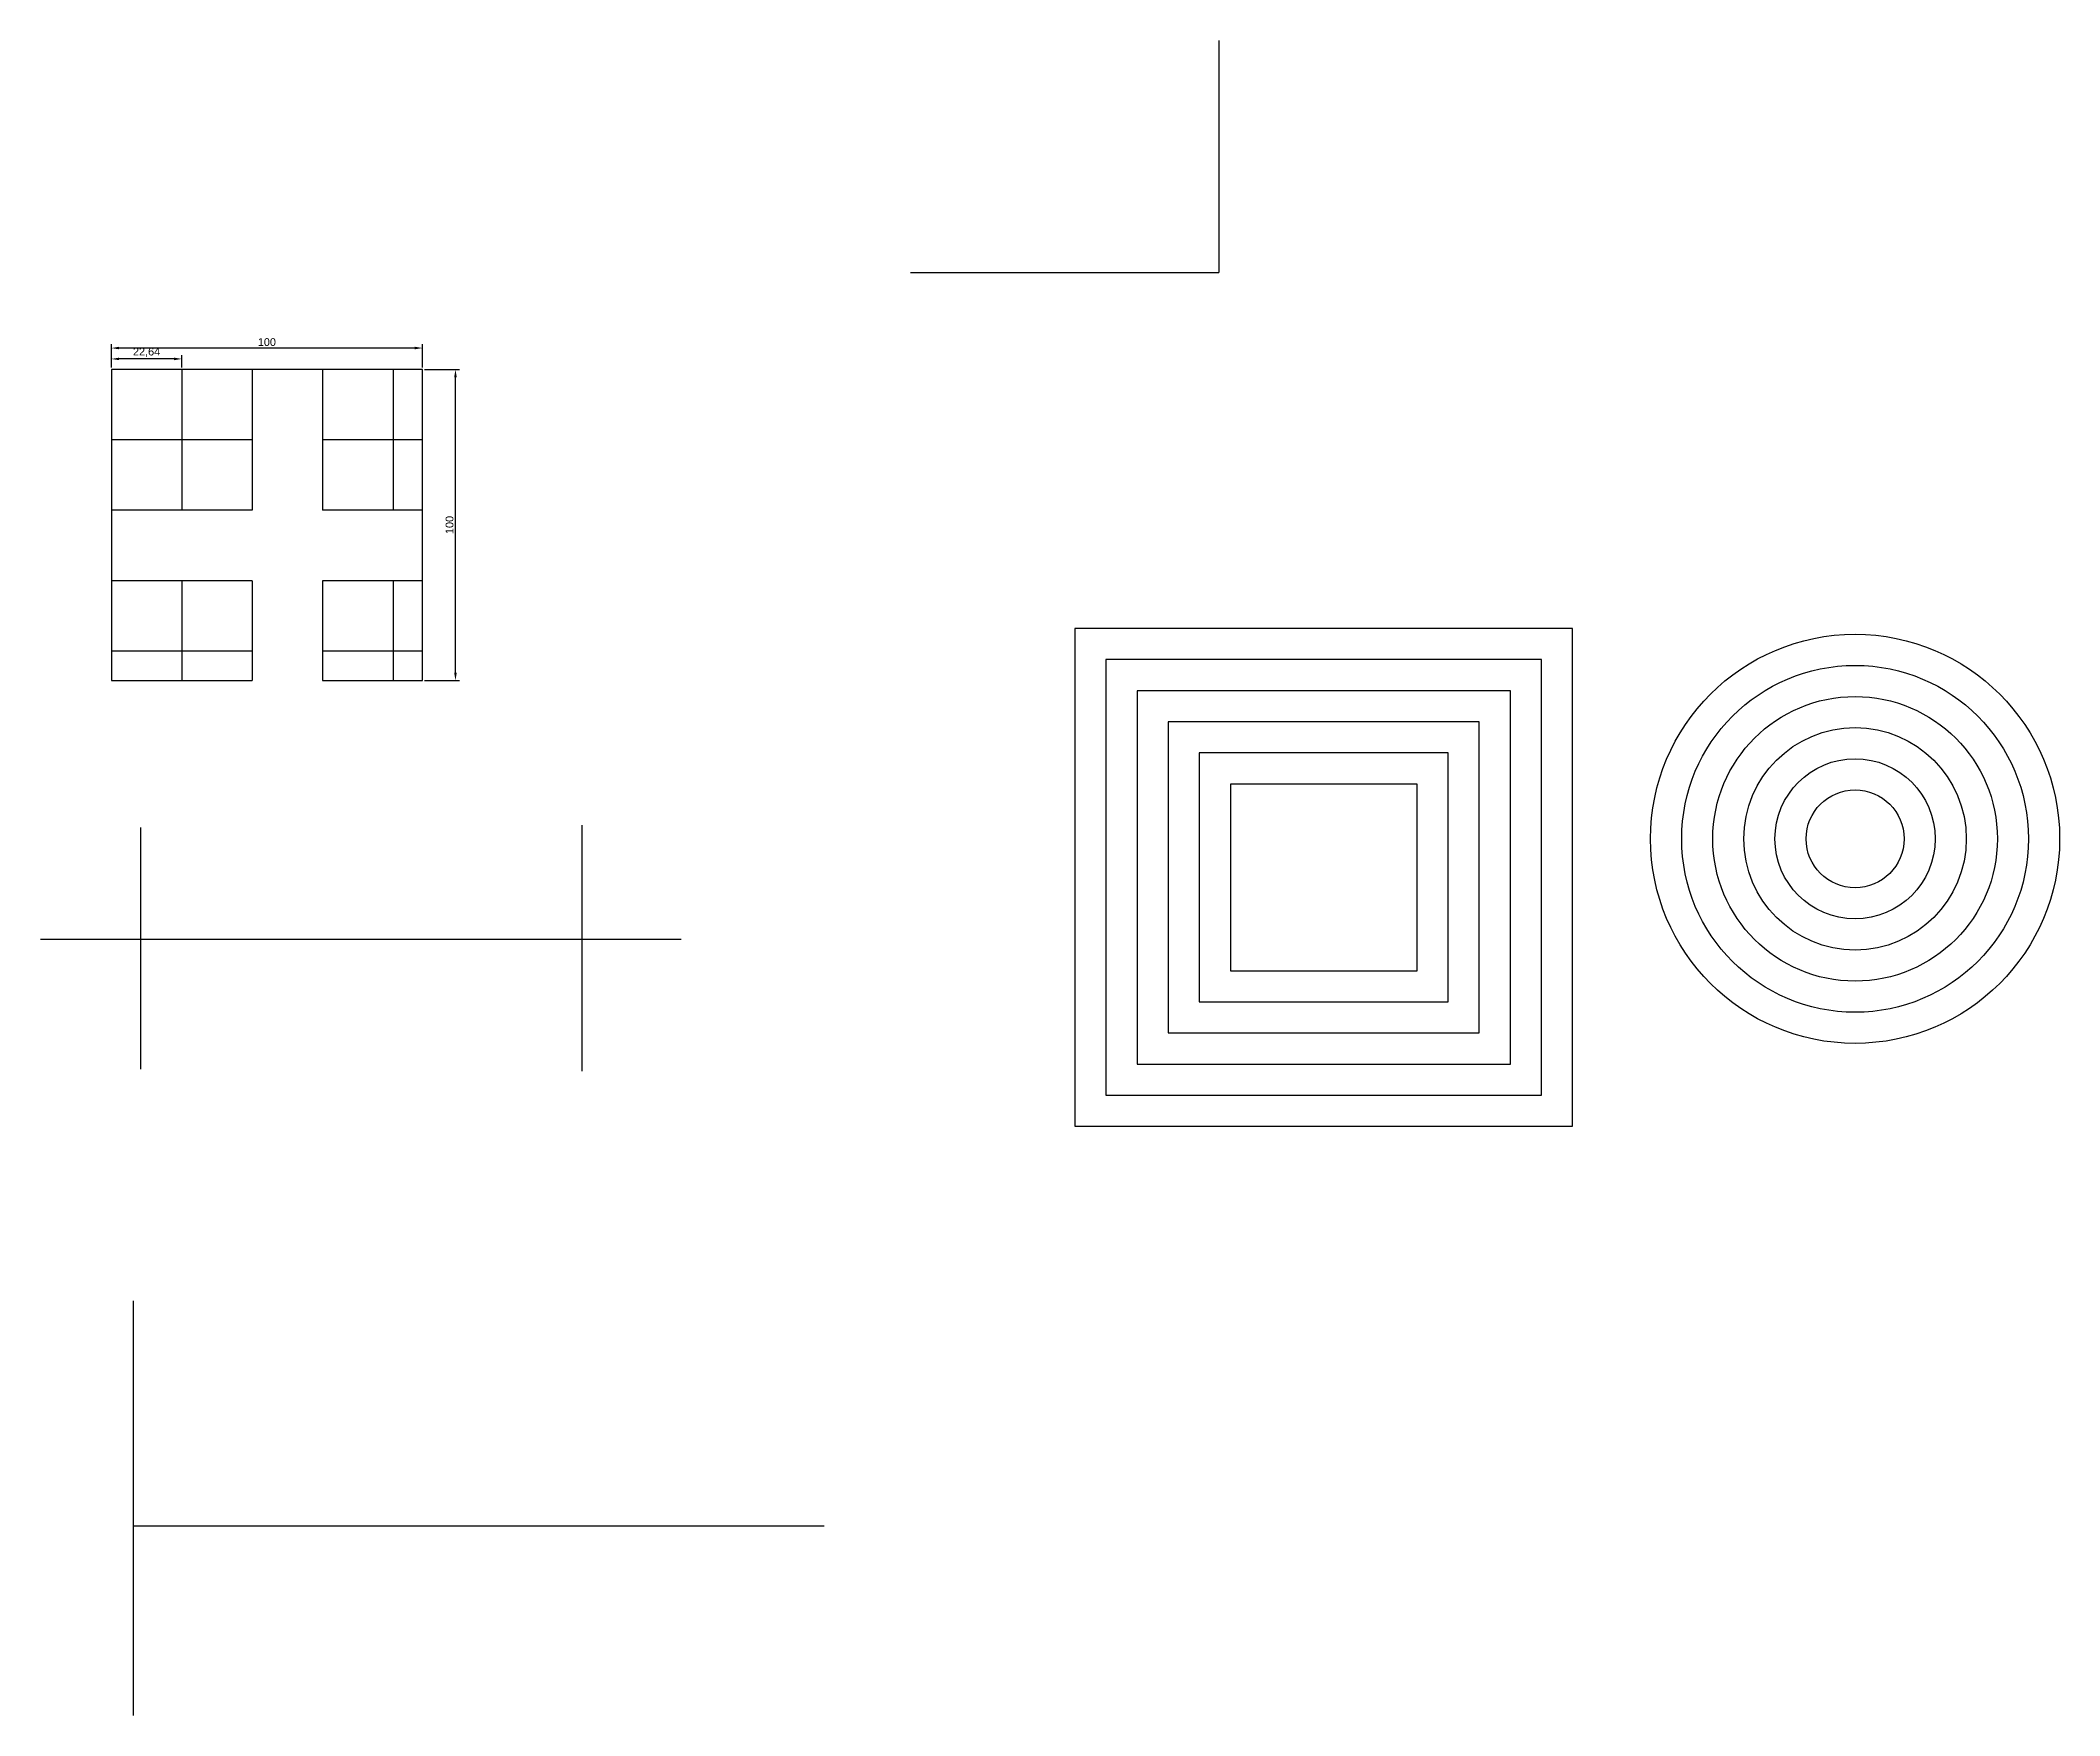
# Model space of a CAD drawing. Header units: millimetres. Extents: x 2865 to 3721, y 720 to 2051.
# Drawn here: x 3072 to 3721, y 1513 to 2051 of the extents above; entities that cross this region are included whole.
import ezdxf

# ---------------------------------------------------------------- set-up
doc = ezdxf.new("R2010")
doc.units = ezdxf.units.MM
doc.styles.get("Standard").update_dxf_attribs({"font": 'arial.ttf'})
doc.dimstyles.new('ISO-25', dxfattribs={"dimtxt": 2.5, "dimasz": 2.5, "dimexe": 1.25, "dimexo": 0.625, "dimtad": 1, "dimtxsty": 'Standard', "dimcen": 2.5, "dimadec": 0, "dimazin": 0, "dimtfac": 1, "dimtmove": 0, "dimatfit": 3, "dimfxl": 1, "dimarcsym": 0})

msp = doc.modelspace()

# ---------------------------------------------------------------- blocks, each defined once
blk = doc.blocks.new('*D1')
at = {"color": 0, "lineweight": -2, "transparency": 16777216}
for p, q in [((3094.48, 1946.16), (3094.48, 1953.66)), ((3191.98, 1952.41), (3096.98, 1952.41)), ((3194.48, 1946.16), (3194.48, 1953.66))]:
    blk.add_line(p, q, dxfattribs=at)
at = {"color": 0, "transparency": 16777216}
for points in [[(3096.98, 1952.83), (3096.98, 1952), (3094.48, 1952.41)], [(3191.98, 1952.83), (3191.98, 1952), (3194.48, 1952.41)]]:
    blk.add_solid(points, dxfattribs=at)
at = {"layer": 'Defpoints', "color": 0, "transparency": 16777216}
for p in [(3094.48, 1952.41), (3094.48, 1945.54), (3194.48, 1945.54)]:
    blk.add_point(p, dxfattribs=at)
at = {"color": 0, "transparency": 16777216, "insert": (3144.48, 1954.31), "char_height": 2.5, "attachment_point": 5}
blk.add_mtext('100', dxfattribs=at)
blk = doc.blocks.new('*D2')
at = {"color": 0, "lineweight": -2, "transparency": 16777216}
for p, q in [((3195.11, 1945.54), (3206.35, 1945.54)), ((3205.1, 1848.04), (3205.1, 1943.04)), ((3195.11, 1845.54), (3206.35, 1845.54))]:
    blk.add_line(p, q, dxfattribs=at)
at = {"color": 0, "transparency": 16777216}
for points in [[(3204.69, 1943.04), (3205.52, 1943.04), (3205.1, 1945.54)], [(3204.69, 1848.04), (3205.52, 1848.04), (3205.1, 1845.54)]]:
    blk.add_solid(points, dxfattribs=at)
at = {"layer": 'Defpoints', "color": 0, "transparency": 16777216}
for p in [(3194.48, 1945.54), (3205.1, 1945.54), (3194.48, 1845.54)]:
    blk.add_point(p, dxfattribs=at)
at = {"color": 0, "transparency": 16777216, "insert": (3203.2, 1895.54), "char_height": 2.5, "attachment_point": 5, "rotation": 90}
blk.add_mtext('100', dxfattribs=at)
blk = doc.blocks.new('*D3')
at = {"color": 0, "lineweight": -2, "transparency": 16777216}
for p, q in [((3094.48, 1946.16), (3094.48, 1950.16)), ((3114.63, 1948.91), (3096.98, 1948.91)), ((3117.13, 1946.16), (3117.13, 1950.16))]:
    blk.add_line(p, q, dxfattribs=at)
at = {"color": 0, "transparency": 16777216}
for points in [[(3096.98, 1949.33), (3096.98, 1948.5), (3094.48, 1948.91)], [(3114.63, 1949.33), (3114.63, 1948.5), (3117.13, 1948.91)]]:
    blk.add_solid(points, dxfattribs=at)
at = {"layer": 'Defpoints', "color": 0, "transparency": 16777216}
for p in [(3094.48, 1948.91), (3094.48, 1945.54), (3117.13, 1945.54)]:
    blk.add_point(p, dxfattribs=at)
at = {"color": 0, "transparency": 16777216, "insert": (3105.8, 1951.04), "char_height": 2.5, "attachment_point": 5}
blk.add_mtext('22,64', dxfattribs=at)

# ---------------------------------------------------------------- dimensions: what is measured, and where the dimension line sits
for base, p1, picture, middle in [((3094.483, 1952.413), (3194.483, 1945.536), '*D1', (3144.483, 1954.314)), ((3094.483, 1948.912), (3117.125, 1945.536), '*D3', (3105.804, 1951.039))]:
    dim = msp.add_linear_dim(base=base, p1=p1, p2=(3094.483, 1945.536), dimstyle='ISO-25')
    dim.commit()
    dim.dimension.update_dxf_attribs({"geometry": picture, "text_midpoint": middle})
dim = msp.add_linear_dim(base=(3205.103, 1945.536), p1=(3194.483, 1845.536), p2=(3194.483, 1945.536), angle=90, dimstyle='ISO-25')
dim.commit()
dim.dimension.update_dxf_attribs({"geometry": '*D2', "text_midpoint": (3203.202, 1895.536)})

# ---------------------------------------------------------------- linework, layer by layer
for p, q in [((3450.497, 2051.296), (3450.497, 1976.735)), ((3351.323, 1976.735), (3450.497, 1976.735)), ((3194.483, 1945.536), (3094.483, 1945.536)), ((3094.483, 1945.536), (3094.483, 1845.536)), ((3117.125, 1945.536), (3117.125, 1900.253)), ((3139.767, 1945.536), (3139.767, 1900.253)), ((3162.409, 1945.536), (3162.409, 1900.253)), ((3185.051, 1945.536), (3185.051, 1900.253)), ((3194.483, 1845.536), (3194.483, 1945.536)), ((3139.767, 1922.894), (3094.483, 1922.894)), ((3194.483, 1922.894), (3162.409, 1922.894)), ((3139.767, 1900.253), (3094.483, 1900.253)), ((3194.483, 1900.253), (3162.409, 1900.253)), ((3139.767, 1877.611), (3094.483, 1877.611)), ((3117.125, 1877.611), (3117.125, 1845.536)), ((3139.767, 1877.611), (3139.767, 1845.536)), ((3194.483, 1877.611), (3162.409, 1877.611)), ((3162.409, 1877.611), (3162.409, 1845.536)), ((3185.051, 1877.611), (3185.051, 1845.536)), ((3139.767, 1854.969), (3094.483, 1854.969)), ((3194.483, 1854.969), (3162.409, 1854.969)), ((3094.483, 1845.536), (3139.767, 1845.536)), ((3162.409, 1845.536), (3194.483, 1845.536)), ((3103.871, 1798.331), (3103.871, 1720.597)), ((3245.674, 1799.084), (3245.674, 1720.033)), ((3071.669, 1762.381), (3277.688, 1762.381)), ((3101.474, 1646.209), (3101.474, 1512.848)), ((3101.474, 1573.796), (3323.658, 1573.796))]:
    msp.add_line(p, q)
for points in [[(3404.2, 1702.276), (3564.2, 1702.276), (3564.2, 1862.276), (3404.2, 1862.276)], [(3414.2, 1712.276), (3554.2, 1712.276), (3554.2, 1852.276), (3414.2, 1852.276)], [(3424.2, 1722.276), (3544.2, 1722.276), (3544.2, 1842.276), (3424.2, 1842.276)], [(3424.2, 1722.276), (3544.2, 1722.276), (3544.2, 1842.276), (3424.2, 1842.276)], [(3424.2, 1722.276), (3544.2, 1722.276), (3544.2, 1842.276), (3424.2, 1842.276)], [(3434.2, 1732.276), (3534.2, 1732.276), (3534.2, 1832.276), (3434.2, 1832.276)], [(3444.2, 1742.276), (3524.2, 1742.276), (3524.2, 1822.276), (3444.2, 1822.276)], [(3454.2, 1752.276), (3514.2, 1752.276), (3514.2, 1812.276), (3454.2, 1812.276)]]:
    msp.add_lwpolyline(points, close=True)
for radius in [65.747, 55.747, 45.747, 35.747, 25.747, 15.747]:
    msp.add_circle((3655.021, 1794.664), radius)

msp.set_redraw_order([(e.dxf.handle, doc.entitydb.next_handle()) for e in msp.query("TEXT MTEXT ATTDEF DIMENSION ARC_DIMENSION")])  # texts and dimensions are drawn at this point

doc.saveas('drawing.dxf')
